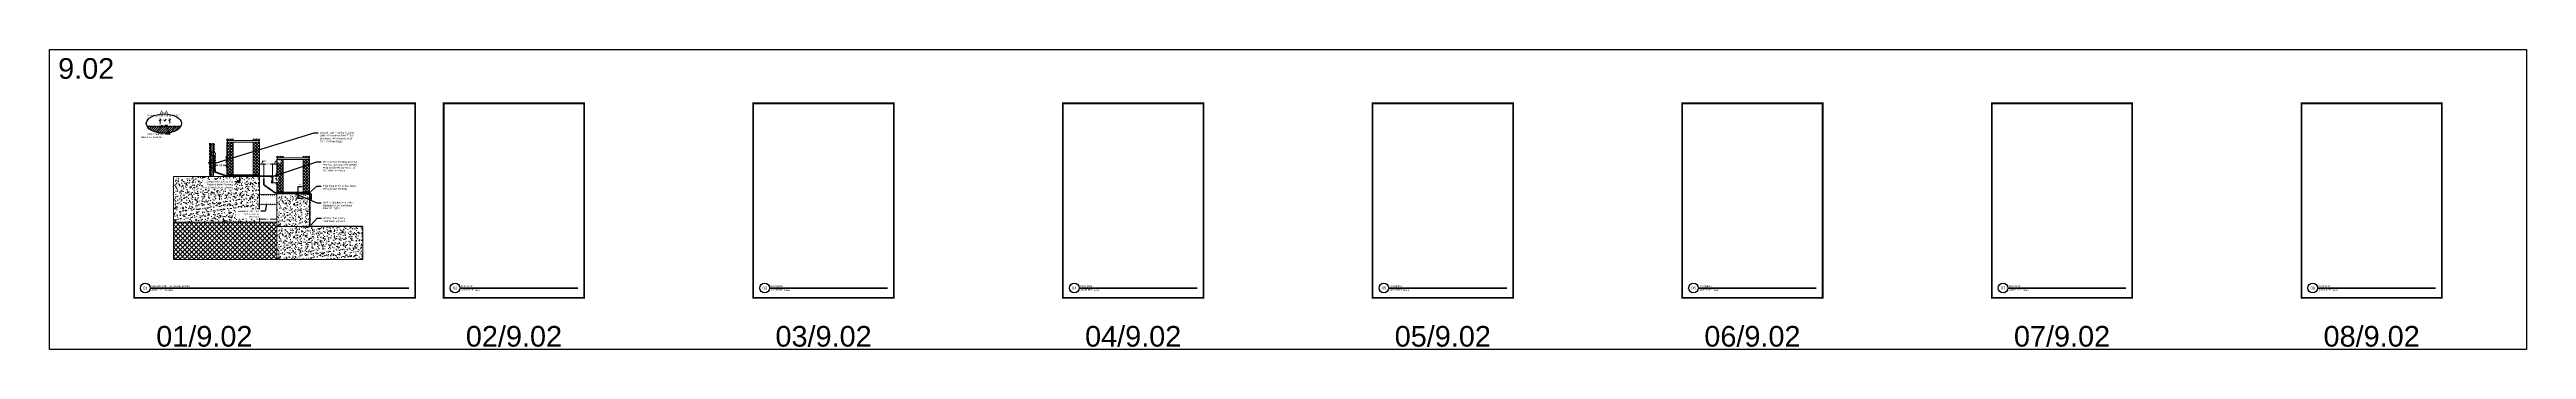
# Model space of a CAD drawing. Header units: inches. Extents: x -257 to 21868, y -296 to 108.
# Drawn here: x 556 to 1132, y -12 to 58 of the extents above; entities that cross this region are included whole.
import ezdxf
from ezdxf import colors
from ezdxf.entities.mleader import LeaderData, LeaderLine
from ezdxf.enums import TextEntityAlignment as Align
from ezdxf.math import Vec2, Vec3

# ---------------------------------------------------------------- set-up
doc = ezdxf.new("R2010")
doc.units = ezdxf.units.IN
doc.header["$MEASUREMENT"] = 0
doc.linetypes.add('PHANTOM2', pattern=[1.25, 0.625, -0.125, 0.125, -0.125, 0.125, -0.125])
doc.layers.get('Defpoints').update_dxf_attribs({"color": 3})
doc.layers.add('NSE-Border', color=156, linetype='Continuous', plot=False)
for name, color, linetype, lineweight in [('NSE-By_Others', 8, 'Continuous', 0), ('NSE-Call-Outs', 171, 'Continuous', 13), ('NSE-Dimensions', 51, 'Continuous', 13), ('NSE-Elev-Title', 51, 'Continuous', 40), ('NSE-Flashing 01', 2, 'Continuous', 40), ('NSE-Hardware', 111, 'Continuous', 25), ('nsm-Det-By_Others', 8, 'Continuous', 0), ('nsm-Det-Call_Outs', 51, 'Continuous', 9), ('nsm-Det-Dimensions', 51, 'Continuous', 9), ('nsm-Det-Hardware', 111, 'Continuous', 13), ('nsm-Det-Notes', 11, 'Continuous', 9), ('nsm-Det-Obj_02_Flashing', 2, 'Continuous', 18), ('nsm-Det-Sealant', 143, 'Continuous', 13), ('nsm-Det-Underlayment', 6, 'PHANTOM2', 13)]:
    doc.layers.add(name, color=color, linetype=linetype, lineweight=lineweight)
doc.layers.add('NSE-Detail Border', color=7, linetype='Continuous')
doc.styles.add('004 - NSSM - Standard', font='arial.ttf', dxfattribs={"height": 0.4})
doc.styles.add('008 - NSSM - Standard', font='arial.ttf', dxfattribs={"height": 0.8})
doc.styles.add('048 - NSSM - Standard', font='arial.ttf', dxfattribs={"height": 4.8})
doc.styles.add('3_0-0_TEXT', font='simplex.shx', dxfattribs={"width": 0.7, "height": 0.375})
doc.dimstyles.new('$$$FASTENER$$$', dxfattribs={"dimtxt": 0.375, "dimasz": 0, "dimexe": 0, "dimexo": 0, "dimgap": 0, "dimtad": 0, "dimtih": 1, "dimtoh": 1, "dimdec": 4, "dimzin": 3, "dimdsep": 46, "dimlunit": 4, "dimtxsty": '3_0-0_TEXT', "dimblk": 'NONE', "dimcen": 0, "dimclrd": 256, "dimclre": 256, "dimclrt": 256, "dimadec": 0, "dimazin": 0, "dimtfac": 0.375, "dimtdec": 4, "dimtofl": 0, "dimtmove": 1, "dimatfit": 3, "dimldrblk": 'NONE', "dimfxl": 1, "dimtolj": 1, "dimtzin": 0, "dimarcsym": 0})
doc.dimstyles.new('004 - NSSM - Standard', dxfattribs={"dimtxt": 0.4, "dimasz": 0.2, "dimexe": 0.2, "dimexo": 0.2, "dimgap": 0.2, "dimtad": 0, "dimdec": 4, "dimzin": 3, "dimdsep": 46, "dimlunit": 4, "dimtxsty": '004 - NSSM - Standard', "dimblk": 'OBLIQUE', "dimcen": 0.2, "dimclrd": 256, "dimclre": 256, "dimclrt": 256, "dimadec": 0, "dimazin": 0, "dimtfac": 0.7, "dimtdec": 4, "dimtmove": 1, "dimatfit": 2, "dimfxl": 1, "dimtfill": 1, "dimtfillclr": 11, "dimfrac": 1, "dimtolj": 1, "dimtzin": 0, "dimlwd": 0, "dimlwe": 0, "dimarcsym": 0})

# ---------------------------------------------------------------- blocks, each defined once
blk = doc.blocks.new('*U113')
at = {"ltscale": 0.0625}
blk.add_wipeout([(16.34, 1.04), (0, 1.04), (0, 0), (16.34, 0)], dxfattribs=at)
at = {"layer": 'Defpoints'}
blk.add_circle((0.66, 0.57), 0.281, dxfattribs=at)
at = {"layer": 'NSE-Border', "ltscale": 0.0625, "const_width": 0.1}
blk.add_lwpolyline([(0, 0), (16.34, 0), (16.34, 11.31), (0, 11.31)], close=True, dxfattribs=at)
at = {"layer": 'NSE-Elev-Title'}
blk.add_line((0.94, 0.57), (15.97, 0.57), dxfattribs=at)
at = {"layer": 'Defpoints', "style": '008 - NSSM - Standard'}
blk.add_attdef('DETAIL_NUMBER', text='', height=0.163, dxfattribs=at).set_placement((0.66, 0.57), align=Align.MIDDLE_CENTER)
at = {"layer": 'NSE-Elev-Title', "style": '004 - NSSM - Standard'}
blk.add_text('ARCH REF:', height=0.1, dxfattribs=at).set_placement((1.39, 0.46), align=Align.MIDDLE_CENTER)
for tag, p in [('DETAIL_DESCRIPTION', (1, 0.63)), ('ARCH_REF', (1.8, 0.4))]:
    blk.add_attdef(tag, p, '', height=0.1, dxfattribs=at)
blk = doc.blocks.new('*U11')
at = {"ltscale": 0.0625}
blk.add_wipeout([(8.17, 1.04), (0, 1.04), (0, 0), (8.17, 0)], dxfattribs=at)
at = {"layer": 'Defpoints'}
blk.add_circle((0.66, 0.57), 0.281, dxfattribs=at)
at = {"layer": 'NSE-Border', "ltscale": 0.0625, "const_width": 0.1}
blk.add_lwpolyline([(0, 0), (8.17, 0), (8.17, 11.31), (0, 11.31)], close=True, dxfattribs=at)
at = {"layer": 'NSE-Elev-Title'}
blk.add_line((0.94, 0.57), (7.8, 0.57), dxfattribs=at)
at = {"layer": 'Defpoints', "style": '008 - NSSM - Standard'}
blk.add_attdef('DETAIL_NUMBER', text='', height=0.163, dxfattribs=at).set_placement((0.66, 0.57), align=Align.MIDDLE_CENTER)
at = {"layer": 'NSE-Elev-Title', "style": '004 - NSSM - Standard'}
blk.add_text('ARCH REF:', height=0.1, dxfattribs=at).set_placement((1.39, 0.46), align=Align.MIDDLE_CENTER)
for tag, p in [('DETAIL_DESCRIPTION', (1, 0.63)), ('ARCH_REF', (1.8, 0.4))]:
    blk.add_attdef(tag, p, '', height=0.1, dxfattribs=at)
blk = doc.blocks.new('Section')
for p, q in [((0, 1.36), (0, -1.36)), ((1, 1.36), (0, 1.36)), ((1, -1.36), (0, -1.36))]:
    blk.add_line(p, q)
for points in [[(1, 1.36), (0.75, 1.44), (0.75, 1.27)], [(1, -1.36), (0.75, -1.44), (0.75, -1.27)]]:
    blk.add_solid(points)
at = {"style": '004 - NSSM - Standard'}
for p in [(0.5, 1.86), (0.5, -1.86)]:
    blk.add_text('A', height=0.4, dxfattribs=at).set_placement(p, align=Align.MIDDLE_CENTER)
blk = doc.blocks.new('_Oblique')
at = {"color": 0, "linetype": 'ByBlock', "lineweight": -2}
blk.add_line((-0.5, -0.5), (0.5, 0.5), dxfattribs=at)
blk = doc.blocks.new('*D111')
at = {"layer": 'NSE-Dimensions', "lineweight": 0, "transparency": 16777216}
for p, q in [((594.29, 29.73), (594.29, 31.33)), ((594.29, 31.13), (595.12, 31.13)), ((597.17, 31.13), (596.34, 31.13)), ((597.17, 28.73), (597.17, 31.33))]:
    blk.add_line(p, q, dxfattribs=at)
at = {"layer": 'NSE-Dimensions', "lineweight": 0, "transparency": 16777216, "xscale": 0.2, "yscale": 0.2, "zscale": 0.2, "rotation": 180}
blk.add_blockref('_Oblique', (594.29, 31.13), dxfattribs=at)
at = {"layer": 'NSE-Dimensions', "lineweight": 0, "transparency": 16777216, "xscale": 0.2, "yscale": 0.2, "zscale": 0.2}
blk.add_blockref('_Oblique', (597.17, 31.13), dxfattribs=at)
at = {"layer": 'NSE-Dimensions', "transparency": 16777216, "insert": (595.73, 31.13), "char_height": 0.4, "attachment_point": 5, "style": '004 - NSSM - Standard', "bg_fill": 3, "box_fill_scale": 1.25, "bg_fill_color": 256, "bg_fill_true_color": 13158600, "bg_fill_transparency": 0}
blk.add_mtext('\\A1;3 {\\H0.7x;\\S1/8;}"', dxfattribs=at)
at = {"layer": 'Defpoints', "color": 0, "transparency": 16777216}
for p in [(594.29, 29.53), (597.17, 31.13), (597.17, 28.53)]:
    blk.add_point(p, dxfattribs=at)
blk = doc.blocks.new('*D112')
at = {"layer": 'NSE-Dimensions', "lineweight": 0, "transparency": 16777216}
for p, q in [((608, 28.53), (608.94, 28.53)), ((608, 27.03), (608.94, 27.03)), ((608.74, 28.53), (608.74, 28.4)), ((608.74, 27.03), (608.74, 27.17))]:
    blk.add_line(p, q, dxfattribs=at)
at = {"layer": 'NSE-Dimensions', "transparency": 16777216, "insert": (608.74, 27.78), "char_height": 0.4, "attachment_point": 5, "rotation": 90, "style": '004 - NSSM - Standard', "bg_fill": 3, "box_fill_scale": 1.25, "bg_fill_color": 256, "bg_fill_true_color": 13158600, "bg_fill_transparency": 0}
blk.add_mtext('\\A1;1{\\H0.7x;\\S1#2;}"', dxfattribs=at)
at = {"layer": 'Defpoints', "color": 0, "transparency": 16777216}
for p in [(607.8, 28.53), (607.8, 27.03), (608.74, 28.53)]:
    blk.add_point(p, dxfattribs=at)
at = {"layer": 'NSE-Dimensions', "lineweight": 0, "transparency": 16777216, "xscale": 0.2, "yscale": 0.2, "zscale": 0.2}
for p, rotation in [((608.74, 28.53), 90), ((608.74, 27.03), 270)]:
    blk.add_blockref('_Oblique', p, dxfattribs=dict(at, rotation=rotation))
blk = doc.blocks.new('*U62')
h = blk.add_hatch()
h.set_pattern_fill('ANSI31', scale=0.25, angle=180)
h.set_pattern_definition([(225, (-0.96875, 0.2462), (0.0220971, -0.0220971), [])])
h.paths.add_polyline_path([(0, -0.27, 0.602221), (0.02, -0.28, 0.602221), (0.03, -0.27), (0.03, 0.27, 0.602221), (0.02, 0.28, 0.602221), (0, 0.27)])
at = {"color": 0, "linetype": 'ByBlock', "lineweight": -2}
for p, q in [((-1.4, 0), (-1.29, 0.07)), ((-1.4, 0), (-1.29, -0.07)), ((-1.24, 0.07), (-1.29, 0.07)), ((-1.22, 0.1), (-1.24, 0.07)), ((-1.24, 0.07), (-1.19, -0.07)), ((-1.22, 0.1), (-1.17, -0.1)), ((-1.19, 0.07), (-1.22, 0.1)), ((-1.14, 0.07), (-1.19, 0.07)), ((-1.19, 0.07), (-1.14, -0.07)), ((-1.12, 0.1), (-1.14, 0.07)), ((-1.14, 0.07), (-1.09, -0.07)), ((-1.12, 0.1), (-1.07, -0.1)), ((-1.09, 0.07), (-1.12, 0.1)), ((-1.04, 0.07), (-1.09, 0.07)), ((-1.09, 0.07), (-1.04, -0.07)), ((-1.02, 0.1), (-1.04, 0.07)), ((-1.04, 0.07), (-0.99, -0.07)), ((-1.02, 0.1), (-0.97, -0.1)), ((-0.99, 0.07), (-1.02, 0.1)), ((-0.94, 0.07), (-0.99, 0.07)), ((-0.99, 0.07), (-0.94, -0.07)), ((-0.92, 0.1), (-0.94, 0.07)), ((-0.94, 0.07), (-0.89, -0.07)), ((-0.92, 0.1), (-0.87, -0.1)), ((-0.89, 0.07), (-0.92, 0.1)), ((-0.84, 0.07), (-0.89, 0.07)), ((-0.89, 0.07), (-0.84, -0.07)), ((-0.82, 0.1), (-0.84, 0.07)), ((-0.84, 0.07), (-0.79, -0.07)), ((-0.82, 0.1), (-0.77, -0.1)), ((-0.79, 0.07), (-0.82, 0.1)), ((-0.75, 0.07), (-0.8, 0.07)), ((-0.8, 0.07), (-0.75, -0.07)), ((-0.72, 0.1), (-0.75, 0.07)), ((-0.75, 0.07), (-0.7, -0.07)), ((-0.72, 0.1), (-0.67, -0.1)), ((-0.7, 0.07), (-0.72, 0.1)), ((-0.65, 0.07), (-0.7, 0.07)), ((-0.7, 0.07), (-0.65, -0.07)), ((-0.62, 0.1), (-0.65, 0.07)), ((-0.65, 0.07), (-0.6, -0.07)), ((-0.62, 0.1), (-0.57, -0.1)), ((-0.6, 0.07), (-0.62, 0.1)), ((-0.55, 0.07), (-0.6, 0.07)), ((-0.6, 0.07), (-0.55, -0.07)), ((-0.52, 0.1), (-0.55, 0.07)), ((-0.55, 0.07), (-0.5, -0.07)), ((-0.52, 0.1), (-0.47, -0.1)), ((-0.5, 0.07), (-0.52, 0.1)), ((-0.45, 0.07), (-0.5, 0.07)), ((-0.5, 0.07), (-0.45, -0.07)), ((-0.42, 0.1), (-0.45, 0.07)), ((-0.45, 0.07), (-0.4, -0.07)), ((-0.42, 0.1), (-0.37, -0.1)), ((-0.4, 0.07), (-0.42, 0.1)), ((-0.35, 0.07), (-0.4, 0.07)), ((-0.4, 0.07), (-0.35, -0.07)), ((-0.32, 0.1), (-0.35, 0.07)), ((-0.35, 0.07), (-0.3, -0.07)), ((-0.32, 0.1), (-0.27, -0.1)), ((-0.3, 0.07), (-0.32, 0.1)), ((-0.25, 0.07), (-0.3, 0.07)), ((-0.3, 0.07), (-0.25, -0.07)), ((-0.22, 0.1), (-0.25, 0.07)), ((-0.25, 0.07), (-0.2, -0.07)), ((-0.22, 0.1), (-0.17, -0.1)), ((-0.2, 0.07), (-0.22, 0.1)), ((-0.15, 0.07), (-0.2, 0.07)), ((-0.2, 0.07), (-0.15, -0.07)), ((-0.12, 0.1), (-0.15, 0.07)), ((-0.15, 0.07), (-0.1, -0.07)), ((-0.12, 0.1), (-0.07, -0.1)), ((-0.1, 0.07), (-0.12, 0.1)), ((0, 0.07), (-0.1, 0.07)), ((-0.1, 0.07), (-0.05, -0.07)), ((-1.19, -0.07), (-1.29, -0.07)), ((-1.17, -0.1), (-1.19, -0.07)), ((-1.14, -0.07), (-1.17, -0.1)), ((-1.09, -0.07), (-1.14, -0.07)), ((-1.07, -0.1), (-1.09, -0.07)), ((-1.04, -0.07), (-1.07, -0.1)), ((-0.99, -0.07), (-1.04, -0.07)), ((-0.97, -0.1), (-0.99, -0.07)), ((-0.94, -0.07), (-0.97, -0.1)), ((-0.89, -0.07), (-0.94, -0.07)), ((-0.87, -0.1), (-0.89, -0.07)), ((-0.84, -0.07), (-0.87, -0.1)), ((-0.79, -0.07), (-0.84, -0.07)), ((-0.77, -0.1), (-0.79, -0.07)), ((-0.74, -0.07), (-0.77, -0.1)), ((-0.7, -0.07), (-0.75, -0.07)), ((-0.67, -0.1), (-0.7, -0.07)), ((-0.65, -0.07), (-0.67, -0.1)), ((-0.6, -0.07), (-0.65, -0.07)), ((-0.57, -0.1), (-0.6, -0.07)), ((-0.55, -0.07), (-0.57, -0.1)), ((-0.5, -0.07), (-0.55, -0.07)), ((-0.47, -0.1), (-0.5, -0.07)), ((-0.45, -0.07), (-0.47, -0.1)), ((-0.4, -0.07), (-0.45, -0.07)), ((-0.37, -0.1), (-0.4, -0.07)), ((-0.35, -0.07), (-0.37, -0.1)), ((-0.3, -0.07), (-0.35, -0.07)), ((-0.27, -0.1), (-0.3, -0.07)), ((-0.25, -0.07), (-0.27, -0.1)), ((-0.2, -0.07), (-0.25, -0.07)), ((-0.17, -0.1), (-0.2, -0.07)), ((-0.15, -0.07), (-0.17, -0.1)), ((-0.1, -0.07), (-0.15, -0.07)), ((-0.07, -0.1), (-0.1, -0.07)), ((-0.05, -0.07), (-0.07, -0.1)), ((0, -0.07), (-0.05, -0.07))]:
    blk.add_line(p, q, dxfattribs=at)
at = {"color": 0, "linetype": 'ByBlock', "lineweight": -2, "flags": 128}
blk.add_lwpolyline([(0.02, -0.28), (0.01, -0.28, -0.414214), (0, -0.27), (0, 0.27, -0.414214), (0.01, 0.28), (0.02, 0.28, -0.414214), (0.03, 0.27), (0.03, -0.27, -0.414214)], format="xyb", close=True, dxfattribs=at)
blk.add_lwpolyline([(0.06, -0.19), (0.03, -0.19), (0.03, 0.19), (0.06, 0.19), (0.06, -0.19)], dxfattribs=at)
for points in [[(0.06, 0.14), (0.15, 0.14, -0.414214), (0.17, 0.12), (0.17, -0.12, -0.414214), (0.15, -0.14), (0.06, -0.14)], [(0.17, 0.09, -0.414214), (0.16, 0.08), (0.06, 0.08)], [(0.17, 0.07, 0.414214), (0.16, 0.08), (0.06, 0.08)], [(0.17, -0.07, -0.414214), (0.16, -0.08), (0.06, -0.08)], [(0.17, -0.1, 0.414214), (0.16, -0.08), (0.06, -0.08)]]:
    blk.add_lwpolyline(points, format="xyb", dxfattribs=at)
blk = doc.blocks.new('*D86')
at = {"layer": 'nsm-Det-Dimensions', "color": 51, "lineweight": 0, "transparency": 16777216}
for p, q in [((-0.9, 0.65), (-0.9, 1.97)), ((-0.9, 1.57), (-0.62, 1.57)), ((1.35, 1.57), (1.06, 1.57)), ((1.35, 0.78), (1.35, 1.97))]:
    blk.add_line(p, q, dxfattribs=at)
at = {"layer": 'nsm-Det-Dimensions', "transparency": 16777216, "insert": (0.22, 1.57), "char_height": 0.4, "attachment_point": 5, "style": '004 - NSSM - Standard', "bg_fill": 3, "box_fill_scale": 1.25, "bg_fill_color": 256, "bg_fill_true_color": 13158600, "bg_fill_transparency": 0}
blk.add_mtext('\\A1;2{\\H0.7x;\\S1#4;}"', dxfattribs=at)
at = {"layer": 'Defpoints', "color": 0, "transparency": 16777216}
for p in [(-0.9, 0.25), (1.35, 1.57), (1.35, 0.38)]:
    blk.add_point(p, dxfattribs=at)
at = {"layer": 'nsm-Det-Dimensions', "color": 51, "lineweight": 0, "transparency": 16777216, "xscale": 0.4, "yscale": 0.4, "zscale": 0.4, "rotation": 180}
blk.add_blockref('_Oblique', (-0.9, 1.57), dxfattribs=at)
at = {"layer": 'nsm-Det-Dimensions', "color": 51, "lineweight": 0, "transparency": 16777216, "xscale": 0.4, "yscale": 0.4, "zscale": 0.4}
blk.add_blockref('_Oblique', (1.35, 1.57), dxfattribs=at)
blk = doc.blocks.new('_None')
blk = doc.blocks.new('BUTYL')
at = {"layer": 'nsm-Det-Sealant'}
h = blk.add_hatch(dxfattribs=at)
h.set_pattern_fill('ANSI31', color=256, scale=0.5, style=0)
h.set_pattern_definition([(45, (0, -0.1875), (-0.044194, 0.044194), [])])
h.paths.add_polyline_path([(0.125, 0.1875, 1), (0, 0.1875), (0, -0.1875, 1), (0.125, -0.1875)])
for p, q in [((0, -0.1875), (0, 0.1875)), ((0.125, -0.1875), (0.125, 0.1875))]:
    blk.add_line(p, q, dxfattribs=at)
for centre, start, end in [((0.0625, 0.1875), 0, 180), ((0.0625, -0.1875), 180, 0)]:
    blk.add_arc(centre, 0.0625, start, end, dxfattribs=at)
blk = doc.blocks.new('*D114')
at = {"layer": 'Defpoints', "color": 0, "transparency": 16777216}
blk.add_point((605.8, 28.03), dxfattribs=at)
at = {"layer": 'NSE-Dimensions', "lineweight": 0, "transparency": 16777216}
for p, q in [((605.8, 28.23), (605.8, 31.51)), ((605.8, 31.31), (606.36, 31.31)), ((607.8, 31.31), (607.23, 31.31)), ((607.8, 28.73), (607.8, 31.51))]:
    blk.add_line(p, q, dxfattribs=at)
at = {"layer": 'NSE-Dimensions', "lineweight": 0, "transparency": 16777216, "xscale": 0.2, "yscale": 0.2, "zscale": 0.2, "rotation": 180}
blk.add_blockref('_Oblique', (605.8, 31.31), dxfattribs=at)
at = {"layer": 'NSE-Dimensions', "lineweight": 0, "transparency": 16777216, "xscale": 0.2, "yscale": 0.2, "zscale": 0.2}
blk.add_blockref('_Oblique', (607.8, 31.31), dxfattribs=at)
at = {"layer": 'NSE-Dimensions', "transparency": 16777216, "insert": (606.8, 31.31), "char_height": 0.4, "attachment_point": 5, "style": '004 - NSSM - Standard', "bg_fill": 3, "box_fill_scale": 1.25, "bg_fill_color": 256, "bg_fill_true_color": 13158600, "bg_fill_transparency": 0}
blk.add_mtext('\\A1;2"', dxfattribs=at)
at = {"layer": 'Defpoints', "color": 0, "transparency": 16777216}
for p in [(607.8, 31.31), (607.8, 28.53)]:
    blk.add_point(p, dxfattribs=at)
blk = doc.blocks.new('*D115')
at = {"layer": 'Defpoints', "color": 0, "transparency": 16777216}
blk.add_point((607.8, 28.53), dxfattribs=at)
at = {"layer": 'NSE-Dimensions', "lineweight": 0, "transparency": 16777216}
for p, q in [((607.8, 28.73), (607.8, 31.51)), ((607.8, 31.31), (608.8, 31.31)), ((608.3, 31.31), (608.51, 32.01)), ((608.51, 32.01), (608.91, 32.01)), ((608.8, 29.98), (608.8, 31.51))]:
    blk.add_line(p, q, dxfattribs=at)
at = {"layer": 'NSE-Dimensions', "transparency": 16777216, "insert": (609.32, 32.01), "char_height": 0.4, "attachment_point": 5, "style": '004 - NSSM - Standard', "bg_fill": 3, "box_fill_scale": 1.25, "bg_fill_color": 256, "bg_fill_true_color": 13158600, "bg_fill_transparency": 0}
blk.add_mtext('\\A1;1"', dxfattribs=at)
at = {"layer": 'Defpoints', "color": 0, "transparency": 16777216}
for p in [(608.8, 31.31), (608.8, 29.78)]:
    blk.add_point(p, dxfattribs=at)
at = {"layer": 'NSE-Dimensions', "lineweight": 0, "transparency": 16777216, "xscale": 0.2, "yscale": 0.2, "zscale": 0.2, "rotation": 180}
blk.add_blockref('_Oblique', (607.8, 31.31), dxfattribs=at)
at = {"layer": 'NSE-Dimensions', "lineweight": 0, "transparency": 16777216, "xscale": 0.2, "yscale": 0.2, "zscale": 0.2}
blk.add_blockref('_Oblique', (608.8, 31.31), dxfattribs=at)
blk = doc.blocks.new('*D116')
at = {"layer": 'Defpoints', "color": 0, "transparency": 16777216}
blk.add_point((605.8, 28.03), dxfattribs=at)
at = {"layer": 'NSE-Dimensions', "lineweight": 0, "transparency": 16777216}
for p, q in [((604.8, 29.89), (604.8, 31.51)), ((605.8, 31.31), (604.8, 31.31)), ((605.3, 31.31), (605.51, 32.01)), ((605.51, 32.01), (605.91, 32.01)), ((605.8, 28.23), (605.8, 31.51))]:
    blk.add_line(p, q, dxfattribs=at)
at = {"layer": 'NSE-Dimensions', "transparency": 16777216, "insert": (606.32, 32.01), "char_height": 0.4, "attachment_point": 5, "style": '004 - NSSM - Standard', "bg_fill": 3, "box_fill_scale": 1.25, "bg_fill_color": 256, "bg_fill_true_color": 13158600, "bg_fill_transparency": 0}
blk.add_mtext('\\A1;1"', dxfattribs=at)
at = {"layer": 'Defpoints', "color": 0, "transparency": 16777216}
for p in [(604.8, 31.31), (604.8, 29.69)]:
    blk.add_point(p, dxfattribs=at)
at = {"layer": 'NSE-Dimensions', "lineweight": 0, "transparency": 16777216, "xscale": 0.2, "yscale": 0.2, "zscale": 0.2, "rotation": 180}
blk.add_blockref('_Oblique', (604.8, 31.31), dxfattribs=at)
at = {"layer": 'NSE-Dimensions', "lineweight": 0, "transparency": 16777216, "xscale": 0.2, "yscale": 0.2, "zscale": 0.2}
blk.add_blockref('_Oblique', (605.8, 31.31), dxfattribs=at)
blk = doc.blocks.new('*D117')
at = {"layer": 'NSE-By_Others', "lineweight": 0, "transparency": 16777216}
for p, q in [((604.8, 18.03), (604.8, 18.76)), ((604.8, 18.56), (606.36, 18.56)), ((608.8, 18.56), (607.23, 18.56)), ((608.8, 18.03), (608.8, 18.76))]:
    blk.add_line(p, q, dxfattribs=at)
at = {"layer": 'NSE-By_Others', "lineweight": 0, "transparency": 16777216, "xscale": 0.2, "yscale": 0.2, "zscale": 0.2, "rotation": 180}
blk.add_blockref('_Oblique', (604.8, 18.56), dxfattribs=at)
at = {"layer": 'NSE-By_Others', "lineweight": 0, "transparency": 16777216, "xscale": 0.2, "yscale": 0.2, "zscale": 0.2}
blk.add_blockref('_Oblique', (608.8, 18.56), dxfattribs=at)
at = {"layer": 'NSE-By_Others', "transparency": 16777216, "insert": (606.8, 18.56), "char_height": 0.4, "attachment_point": 5, "style": '004 - NSSM - Standard', "bg_fill": 3, "box_fill_scale": 1.25, "bg_fill_color": 256, "bg_fill_true_color": 13158600, "bg_fill_transparency": 0}
blk.add_mtext('\\A1;4"', dxfattribs=at)
at = {"layer": 'Defpoints', "color": 0, "transparency": 16777216}
for p in [(604.8, 17.83), (608.8, 18.56), (608.8, 17.83)]:
    blk.add_point(p, dxfattribs=at)
blk = doc.blocks.new('Fasteners v1.4')
blk.add_lwpolyline([(0.03, -0.13), (0.03, 0.12), (0.05, 0.12), (0.05, -0.13)], close=True)
for points in [[(0.05, 0.11), (0.14, 0.05), (0.5, 0.05), (0.55, 0), (0.5, -0.05), (0.14, -0.05), (0.05, -0.11), (0.05, 0.11)], [(0.5, 0.05), (0.4, 0.03), (0.37, 0), (0.4, -0.03), (0.5, -0.05)], [(0.4, 0.03), (0.55, 0)]]:
    blk.add_leader(points, dimstyle='$$$FASTENER$$$')
at = {"has_arrowhead": 0}
for points in [[(0.14, 0.05), (0.15, 0.07), (0.18, -0.06), (0.19, -0.05)], [(0.17, 0.05), (0.18, 0.07), (0.22, -0.06), (0.22, -0.05)], [(0.21, 0.05), (0.21, 0.07), (0.25, -0.06), (0.25, -0.05)], [(0.24, 0.05), (0.24, 0.07), (0.28, -0.06), (0.28, -0.05)], [(0.14, 0), (0.15, -0.06), (0.16, -0.05)]]:
    blk.add_leader(points, dimstyle='$$$FASTENER$$$', dxfattribs=at)
blk = doc.blocks.new('SECTIONS')
at = {"layer": 'nsm-Det-By_Others'}
h = blk.add_hatch(dxfattribs=at)
h.set_pattern_fill('ANSI31', color=256, scale=3, style=0)
h.set_pattern_definition([(45, (-7.22105, -2.21855), (-0.265165, 0.265165), [])])
h.paths.add_polyline_path([(-3.87153, 0), (-3.82461, -0.06936), (-3.76912, -0.14322), (-3.70889, -0.21595), (-3.64398, -0.28746), (-3.57448, -0.35766), (-3.50048, -0.42647), (-3.42207, -0.4938), (-3.33935, -0.55956), (-3.25241, -0.62367), (-3.16138, -0.68605), (-3.06637, -0.74662), (-2.9675, -0.8053), (-2.86488, -0.86203), (-2.75865, -0.91672), (-2.64895, -0.96931), (-2.53591, -1.01974), (-2.41968, -1.06794), (-2.3004, -1.11384), (-2.17822, -1.1574), (-2.05329, -1.19856), (-1.92578, -1.23726), (-1.79584, -1.27345), (-1.66364, -1.3071), (-1.52934, -1.33815), (-1.39311, -1.36658), (-1.25513, -1.39233), (-1.11557, -1.41539), (-0.9746, -1.43572), (-0.83241, -1.45329), (-0.68916, -1.46809), (-0.54505, -1.48009), (-0.40025, -1.48929), (-0.25494, -1.49566), (-0.10932, -1.4992), (0.03644, -1.49991), (0.18216, -1.49779), (0.32765, -1.49283), (0.47272, -1.48504), (0.6172, -1.47444), (0.7609, -1.46104), (0.90365, -1.44485), (1.04525, -1.4259), (1.18554, -1.4042), (1.32433, -1.37979), (1.46145, -1.3527), (1.59674, -1.32295), (1.73001, -1.2906), (1.8611, -1.25567), (1.98985, -1.21822), (2.11609, -1.17828), (2.23966, -1.13592), (2.36041, -1.09118), (2.47819, -1.04412), (2.59284, -0.9948), (2.70423, -0.94328), (2.81221, -0.88963), (2.91665, -0.83391), (3.01741, -0.7762), (3.11437, -0.71657), (3.2074, -0.65508), (3.2964, -0.59183), (3.38124, -0.52688), (3.46182, -0.46033), (3.53804, -0.39225), (3.6098, -0.32273), (3.67701, -0.25186), (3.73959, -0.17973), (3.79746, -0.10642), (3.85055, -0.03204), (3.87105, 0)])
blk.add_line((-3.87172, 0), (3.87172, 0), dxfattribs=at)
at = {"layer": 'nsm-Det-Underlayment'}
blk.add_line((-3.94497, 0.125), (3.94497, 0.125), dxfattribs=at)
at = {"layer": 'nsm-Det-Notes', "style": '004 - NSSM - Standard'}
for s, height, p in [("Standing Seam Lap @ 10' O.C.", 0.4, (0, 2.41779)), ('A-A', 0.8, (0, 3))]:
    blk.add_text(s, height=height, dxfattribs=at).set_placement(p, align=Align.CENTER)
at = {"layer": 'nsm-Det-Dimensions'}
dim = blk.add_linear_dim(base=(1.34605, 1.56818), p1=(-0.90395, 0.25), p2=(1.34605, 0.375), dimstyle='004 - NSSM - Standard', dxfattribs=at)
dim.commit()
dim.dimension.update_dxf_attribs({"geometry": '*D86', "text_midpoint": (0.22105, 1.56818), "dimtype": 128})
at = {"layer": 'Defpoints'}
blk.add_ellipse((0, 0.75), major_axis=(4.10658, 0), ratio=0.547901183, dxfattribs=at)
at = {"layer": 'nsm-Det-Obj_02_Flashing', "const_width": 0.01}
for points in [[(-4.04914, 0.375), (1.34605, 0.375)], [(-0.90395, 0.25), (4.0039, 0.25)]]:
    blk.add_lwpolyline(points, dxfattribs=at)
at = {"layer": 'nsm-Det-Hardware', "rotation": 270}
blk.add_blockref('Fasteners v1.4', (-0.44509, 0.30161), dxfattribs=at)
at = {"layer": 'nsm-Det-Sealant', "rotation": 90}
blk.add_blockref('BUTYL', (0.54335, 0.25), dxfattribs=at)
at = {"layer": 'nsm-Det-Call_Outs'}
ml = blk.add_multileader_mtext('Standard', dxfattribs=at)
ml.set_content('CONTINUOUS\\PBEAD OF SEALANT', color=256, style='004 - NSSM - Standard')
ml.set_leader_properties(color=51)
ml.build(insert=Vec2(0, 0))
ml.multileader.update_dxf_attribs({"dogleg_length": 1, "arrow_head_size": 0.4})
ctx = ml.context
ctx.base_point, ctx.char_height, ctx.arrow_head_size, ctx.landing_gap_size, ctx.plane_origin = Vec3(-5.55926, -1.72738), 0.4, 0.4, 0.4, Vec3(0.92332, 0.3108)
ctx.text_align_type = 2
notes = []
notes.append((ctx, [(1, (1, 1, 0), (1.34334, -1.72738), (-1, 0), 1, [(0, [(0.54335, 0.25)], 0, [])])]))
ctx.mtext.insert, ctx.mtext.alignment, ctx.mtext.flow_direction = Vec3(-0.05666, -1.52397), 3, 5
for ctx, leaders in notes:
    for number, flags, end, landing, length, lines in leaders:
        leader = LeaderData()
        leader.index, (leader.has_last_leader_line, leader.has_dogleg_vector, leader.attachment_direction) = number, flags
        leader.last_leader_point, leader.dogleg_vector, leader.dogleg_length = Vec3(end), Vec3(landing), length
        for number, points, colour, breaks in lines:
            line = LeaderLine()
            line.index, line.vertices, line.color, line.breaks = number, Vec3.list(points), colors.encode_raw_color(colour), breaks
            leader.lines.append(line)
        ctx.leaders.append(leader)

msp = doc.modelspace()

# ---------------------------------------------------------------- block references
at = {"layer": 'NSE-Detail Border', "xscale": 4, "yscale": 4, "zscale": 4}
for name, p, values in [('*U113', (575.60623, 0.25), {'DETAIL_DESCRIPTION': 'SEISMIC JOINT AT TRASH ROOM', 'ARCH_REF': '1/A444', 'DETAIL_NUMBER': '01'}), ('*U11', (647.60623, 0.25), {'DETAIL_DESCRIPTION': 'Description', 'ARCH_REF': 'None', 'DETAIL_NUMBER': '02'}), ('*U11', (719.60623, 0.25), {'DETAIL_DESCRIPTION': 'Description', 'ARCH_REF': 'None', 'DETAIL_NUMBER': '03'}), ('*U11', (791.60623, 0.25), {'DETAIL_DESCRIPTION': 'Description', 'ARCH_REF': 'None', 'DETAIL_NUMBER': '04'}), ('*U11', (863.60623, 0.25), {'DETAIL_DESCRIPTION': 'Description', 'ARCH_REF': 'None', 'DETAIL_NUMBER': '05'}), ('*U11', (935.60623, 0.25), {'DETAIL_DESCRIPTION': 'Description', 'ARCH_REF': 'None', 'DETAIL_NUMBER': '06'}), ('*U11', (1007.60623, 0.25), {'DETAIL_DESCRIPTION': 'Description', 'ARCH_REF': 'None', 'DETAIL_NUMBER': '07'}), ('*U11', (1079.60623, 0.25), {'DETAIL_DESCRIPTION': 'Description', 'ARCH_REF': 'None', 'DETAIL_NUMBER': '08'})]:
    msp.add_blockref(name, p, dxfattribs=at).add_auto_attribs(values)

# ---------------------------------------------------------------- texts
at = {"layer": 'Defpoints', "char_height": 4.8, "style": '048 - NSSM - Standard'}
for s, heights, insert, attachment_point in [('9.02', [0], (557.94998, 56), 1), ('01/9.02', [0], (591.94998, -6.28629), 2), ('02/9.02', [0], (663.94998, -6.28629), 2), ('03/9.02', [0], (735.94998, -6.28629), 2), ('04/9.02', [0], (807.94998, -6.28629), 2), ('05/9.02', [0], (879.94998, -6.28629), 2), ('06/9.02', [4.96371], (951.94998, -6.28629), 2), ('07/9.02', [0], (1023.94998, -6.28629), 2), ('08/9.02', [0], (1095.94998, -6.28629), 2)]:
    msp.add_mtext_dynamic_manual_height_columns(s, width=15.7513444, gutter_width=2, heights=heights, dxfattribs=dict(at, insert=insert, attachment_point=attachment_point))

# ---------------------------------------------------------------- next in the draw order: hatches: boundary and pattern name
at = {"layer": 'NSE-By_Others'}
h = msp.add_hatch(dxfattribs=at)
h.set_pattern_fill('ANSI37', color=256, scale=6)
h.set_pattern_definition([(45, (90.49244, -55.8814), (-0.5303301, 0.5303301), []), (135, (90.49244, -55.8814), (-0.5303301, -0.5303301), [])])
h.paths.add_polyline_path([(584.74875, 17.8329), (608.79634, 17.8329), (608.79634, 9.20623), (584.74875, 9.20623)])
h = msp.add_hatch(dxfattribs=at)
h.set_pattern_fill('AR-CONC', color=256, scale=0.25)
h.set_pattern_definition([(50, (524.4202, -8.867), (1.79315, -0.15688), [0.1875, -2.0625]), (355, (524.4202, -8.867), (-0.346878, 1.88048), [0.15, -1.65]), (100.4514, (524.5696, -8.88), (1.446272, 1.7236), [0.15935, -1.752855]), (46.1842, (524.4202, -8.367), (2.668103, -0.4138), [0.28125, -3.09375]), (96.6356, (524.6425, -8.4014), (2.336655, 2.435297), [0.239026, -2.629284]), (351.1842, (524.4202, -8.367), (2.336655, 2.4353), [0.225, -2.475]), (21, (524.6702, -8.492), (1.492268, -1.006547), [0.1875, -2.0625]), (326, (524.6702, -8.492), (0.608288, 1.812875), [0.15, -1.65]), (71.4514, (524.7945, -8.5758), (2.100556, 0.806328), [0.15935, -1.752855]), (37.5, (524.4202, -8.86696), (0.0303996, 0.8322346), [0, -1.63, 0, -1.675, 0, -1.65625]), (7.5, (524.4202, -8.867), (0.657674, 0.986029), [0, -0.955, 0, -1.5925, 0, -0.63125]), (327.5, (523.8627, -8.86696), (1.334556, -0.056387), [0, -0.625, 0, -1.95, 0, -2.5875]), (317.5, (523.6127, -8.867), (1.457965, 0.250262), [0, -0.8125, 0, -1.295, 0, -1.8375])])
h.paths.add_polyline_path([(628.84393, 16.8329), (608.79634, 16.8329), (608.79634, 9.20623), (628.84393, 9.20623)])

# ---------------------------------------------------------------- next in the draw order: linework, layer by layer
at = {"layer": 'Defpoints'}
msp.add_lwpolyline([(555.94998, 58), (1131.94998, 58), (1131.94998, -11.75), (555.94998, -11.75)], close=True, dxfattribs=at)
at = {"layer": 'NSE-By_Others'}
for points in [[(593.16944, 36.20627), (593.16944, 35.67303)], [(593.16944, 34.92636), (593.16944, 35.41972)], [(593.16944, 34.16616), (593.16944, 34.67303)], [(593.28946, 36.20625), (593.28946, 28.45956)], [(593.42276, 28.45956), (593.42276, 36.20625)], [(593.51598, 36.03286), (593.46285, 35.93963)], [(593.54278, 35.77977), (593.5027, 35.87298)], [(593.51598, 28.45956), (593.51598, 36.20625)], [(593.636, 35.59287), (593.58264, 35.51293)], [(593.59615, 35.91306), (593.70265, 35.91306)], [(593.91612, 34.51292), (593.86275, 34.60615)], [(593.91612, 34.95291), (594.02286, 34.95291), (593.98277, 35.04636)], [(593.98277, 35.67303), (593.92941, 35.76626)], [(593.95597, 28.45956), (593.95597, 36.20625)], [(594.02286, 35.00628), (593.96949, 34.91308)], [(594.04943, 35.67303), (594.02286, 35.61966)], [(594.04943, 36.20625), (594.04943, 28.45956)], [(604.79634, 36.8329), (597.16967, 36.8329), (597.16967, 37.21956)], [(597.16967, 36.45956), (597.26301, 36.48623), (597.32967, 36.5529), (597.35634, 36.64623), (597.32967, 36.73956), (597.26301, 36.80623), (597.16967, 36.8329)], [(598.66967, 34.40623), (597.16967, 35.90623), (597.72301, 36.45956)], [(598.66967, 33.69956), (597.16967, 35.19956), (598.42967, 36.45956)], [(597.16967, 34.48623), (598.66967, 35.98623)], [(597.16967, 33.77956), (598.66967, 35.27956)], [(597.16967, 33.0729), (598.66967, 34.5729)], [(597.26967, 37.21956), (597.65634, 36.8329)], [(598.66967, 35.1129), (597.32301, 36.45956)], [(597.77634, 37.21956), (597.38967, 36.8329)], [(597.97634, 37.21956), (598.36301, 36.8329)], [(598.66967, 35.81956), (598.02967, 36.45956)], [(598.48312, 37.21956), (598.10301, 36.8329)], [(598.66967, 36.8329), (598.66967, 37.21956)], [(598.66967, 36.45956), (598.66967, 28.8329)], [(603.42998, 37.21956), (603.29634, 37.07956)], [(603.29634, 37.21956), (603.29634, 36.8329)], [(603.30967, 36.8329), (603.29634, 36.8529)], [(603.29634, 36.3729), (603.38301, 36.45956)], [(603.29634, 35.66623), (604.08967, 36.45956)], [(603.29634, 36.45956), (603.29634, 28.8329)], [(603.63623, 37.21956), (604.01634, 36.8329)], [(604.79634, 35.3529), (603.68301, 36.45956)], [(604.13645, 37.21956), (603.75634, 36.8329)], [(604.34289, 37.21956), (604.72301, 36.8329)], [(604.79634, 36.05956), (604.38967, 36.45956)], [(604.46301, 36.8329), (604.79634, 37.16623)], [(604.79634, 36.45956), (604.70301, 36.48623), (604.62967, 36.5529), (604.60967, 36.64623), (604.62967, 36.73956), (604.70301, 36.80623), (604.79634, 36.8329)], [(604.79634, 37.21956), (604.79634, 36.8329)], [(593.16944, 33.41949), (593.16944, 33.92636)], [(593.16944, 32.6728), (593.16944, 33.16616)], [(593.16944, 31.92613), (593.16944, 32.41948)], [(593.16944, 31.16615), (593.16944, 31.67279)], [(593.16944, 30.41948), (593.16944, 30.92612)], [(593.16944, 29.67281), (593.16944, 30.16617)], [(593.16944, 28.92611), (593.16944, 29.41947)], [(593.5027, 29.47284), (593.44933, 29.56607)], [(593.5295, 29.00605), (593.47613, 28.91283)], [(593.54278, 28.76603), (593.48941, 28.84619)], [(593.60943, 29.91283), (593.55607, 30.00628)], [(593.59615, 33.99301), (593.70265, 33.99301)], [(593.59615, 33.35283), (593.70265, 33.35283)], [(593.59615, 32.39291), (593.70265, 32.39291)], [(593.64929, 31.77953), (593.59615, 31.87298)], [(593.64929, 31.15288), (593.59615, 31.05943)], [(593.59615, 30.47285), (593.70265, 30.47285)], [(593.59615, 29.83289), (593.70265, 29.83289)], [(593.59615, 28.87274), (593.70265, 28.87274)], [(593.6628, 33.72617), (593.60943, 33.64623)], [(593.68937, 31.05943), (593.636, 31.15288)], [(593.70265, 34.44629), (593.64929, 34.35284)], [(593.72945, 30.35282), (593.67608, 30.44627)], [(593.76931, 32.21952), (593.71594, 32.31297)], [(593.76931, 30.71289), (593.71594, 30.61944)], [(593.78259, 33.29947), (593.72945, 33.20624)], [(593.7961, 34.08622), (593.74274, 34.16616)], [(593.83619, 33.36612), (593.78259, 33.45957)], [(593.87604, 32.64622), (593.82267, 32.73945)], [(593.88932, 30.27288), (593.83619, 30.19296)], [(593.92941, 29.35282), (593.87604, 29.44627)], [(593.91612, 33.6728), (594.02286, 33.6728)], [(593.91612, 32.71288), (594.02286, 32.71288)], [(593.91612, 31.43277), (594.02286, 31.43277)], [(593.91612, 30.15288), (594.02286, 30.15288)], [(593.91612, 29.19273), (594.02286, 29.19273)], [(593.96949, 29.12608), (593.91612, 29.03285)], [(594.02286, 32.41948), (593.96949, 32.32626)], [(594.04943, 31.72616), (594.03614, 31.75296)], [(597.01634, 32.6729), (597.01634, 33.1729)], [(597.01634, 31.6729), (597.01634, 32.1729)], [(597.01634, 30.6729), (597.01634, 31.1729)], [(598.66967, 32.9929), (597.16967, 34.4929)], [(597.16967, 32.36623), (598.66967, 33.86623)], [(598.66967, 32.28623), (597.16967, 33.78623)], [(598.66967, 30.15956), (597.16967, 31.65956), (598.66967, 33.15956)], [(598.66967, 31.57956), (597.16967, 33.07956)], [(598.66967, 29.4529), (597.16967, 30.9529), (598.66967, 32.4529)], [(598.66967, 30.8729), (597.16967, 32.3729)], [(598.66967, 28.91956), (598.58301, 28.8329), (597.16967, 30.24623), (598.66967, 31.74623)], [(598.66967, 29.62623), (597.87634, 28.8329), (597.16967, 29.53956), (598.66967, 31.03956)], [(597.16967, 28.8329), (598.66967, 30.3329)], [(603.52967, 28.8329), (603.29634, 29.0729)], [(608.64301, 28.6729), (608.64301, 29.1729)], [(616.42301, 32.8329), (608.79634, 32.8329), (608.79634, 33.21956)], [(608.79634, 32.45956), (608.88967, 32.48623), (608.95634, 32.5529), (608.98301, 32.64623), (608.95634, 32.73956), (608.88967, 32.80623), (608.79634, 32.8329)], [(610.29634, 30.40623), (608.79634, 31.90623), (609.34967, 32.45956)], [(610.29634, 29.69956), (608.79634, 31.19956), (610.05634, 32.45956)], [(616.42301, 32.45956), (608.79634, 32.45956), (608.79634, 24.8329), (616.42301, 24.8329)], [(608.79634, 30.48623), (610.29634, 31.98623)], [(608.79634, 29.77956), (610.29634, 31.27956)], [(608.79634, 29.0729), (610.29634, 30.5729)], [(610.29634, 28.9929), (608.79634, 30.4929)], [(608.79634, 28.36623), (610.29634, 29.86623)], [(610.29634, 28.28623), (608.79634, 29.78623)], [(610.29634, 26.15956), (608.79634, 27.65956), (610.29634, 29.15956)], [(610.29634, 27.57956), (608.79634, 29.07956)], [(608.89634, 33.21956), (609.28301, 32.8329)], [(610.29634, 31.1129), (608.94967, 32.45956)], [(609.40301, 33.21956), (609.01634, 32.8329)], [(609.60301, 33.21956), (609.98967, 32.8329)], [(610.29634, 31.81956), (609.65634, 32.45956)], [(610.10979, 33.21956), (609.72967, 32.8329)], [(610.29634, 32.8329), (610.29634, 33.21956)], [(610.29634, 32.45956), (610.29634, 24.8329)], [(615.05664, 33.21956), (614.92301, 33.07956)], [(614.92301, 33.21956), (614.92301, 32.8329)], [(614.93634, 32.8329), (614.92301, 32.8529)], [(614.92301, 32.3729), (615.00967, 32.45956)], [(614.92301, 31.66623), (615.71634, 32.45956)], [(614.92301, 30.95956), (616.42301, 32.45956)], [(614.92301, 32.45956), (614.92301, 24.8329)], [(616.42301, 30.64623), (614.92301, 32.14623)], [(614.92301, 30.2529), (616.42301, 31.7529)], [(616.42301, 29.93956), (614.92301, 31.43956)], [(614.92301, 29.54623), (616.42301, 31.04623)], [(616.42301, 29.2329), (614.92301, 30.7329)], [(614.92301, 28.83956), (616.42301, 30.33956)], [(616.42301, 28.51956), (614.92301, 30.01956)], [(614.92301, 28.12623), (616.42301, 29.62623)], [(616.42301, 27.8129), (614.92301, 29.3129)], [(614.92301, 27.41956), (616.42301, 28.91956)], [(615.26289, 33.21956), (615.64301, 32.8329)], [(616.42301, 31.3529), (615.30967, 32.45956)], [(615.76312, 33.21956), (615.38301, 32.8329)], [(615.96956, 33.21956), (616.34967, 32.8329)], [(616.42301, 32.05956), (616.01634, 32.45956)], [(616.08967, 32.8329), (616.42301, 33.16623)], [(616.42301, 32.45956), (616.32967, 32.48623), (616.25634, 32.5529), (616.23634, 32.64623), (616.25634, 32.73956), (616.32967, 32.80623), (616.42301, 32.8329)], [(616.42301, 33.21956), (616.42301, 32.8329)], [(616.42301, 24.8329), (616.42301, 32.45956)], [(593.16944, 28.45956), (593.16944, 28.6728)], [(608.60967, 24.58623), (608.72967, 24.58623)], [(608.64301, 27.6729), (608.64301, 28.1729)], [(608.64301, 26.6729), (608.64301, 27.1729)], [(610.29634, 25.4529), (608.79634, 26.9529), (610.29634, 28.4529)], [(610.29634, 26.8729), (608.79634, 28.3729)], [(610.29634, 24.91956), (610.20967, 24.8329), (608.79634, 26.24623), (610.29634, 27.74623)], [(610.29634, 25.62623), (609.50301, 24.8329), (608.79634, 25.53956), (610.29634, 27.03956)], [(608.79634, 24.8329), (610.29634, 26.3329)], [(608.85634, 24.58623), (608.98301, 24.58623)], [(609.10967, 24.58623), (609.22967, 24.58623)], [(609.35634, 24.58623), (609.48301, 24.58623)], [(609.60967, 24.58623), (609.72967, 24.58623)], [(609.85634, 24.58623), (609.98301, 24.58623)], [(610.10967, 24.58623), (610.22967, 24.58623)], [(610.35634, 24.58623), (610.48301, 24.58623)], [(610.60967, 24.58623), (610.72967, 24.58623)], [(610.85634, 24.58623), (610.98301, 24.58623)], [(611.10967, 24.58623), (611.22967, 24.58623)], [(611.35634, 24.58623), (611.48301, 24.58623)], [(611.60967, 24.58623), (611.72967, 24.58623)], [(611.85634, 24.58623), (611.98301, 24.58623)], [(612.10967, 24.58623), (612.22967, 24.58623)], [(612.35634, 24.58623), (612.48301, 24.58623)], [(612.60967, 24.58623), (612.72967, 24.58623)], [(612.85634, 24.58623), (612.98301, 24.58623)], [(613.10967, 24.58623), (613.22967, 24.58623)], [(613.35634, 24.58623), (613.48301, 24.58623)], [(613.60967, 24.58623), (613.72967, 24.58623)], [(613.85634, 24.58623), (613.98301, 24.58623)], [(614.10967, 24.58623), (614.22967, 24.58623)], [(614.35634, 24.58623), (614.48301, 24.58623)], [(614.60967, 24.58623), (614.72967, 24.58623)], [(614.85634, 24.58623), (614.98301, 24.58623)], [(616.42301, 27.10623), (614.92301, 28.60623)], [(614.92301, 26.7129), (616.42301, 28.2129)], [(616.42301, 26.39956), (614.92301, 27.89956)], [(614.92301, 26.00623), (616.42301, 27.50623)], [(616.42301, 25.6929), (614.92301, 27.1929)], [(614.92301, 25.29956), (616.42301, 26.79956)], [(616.42301, 24.98623), (614.92301, 26.48623)], [(614.92301, 25.77956), (615.86967, 24.8329), (616.42301, 25.38623)], [(615.15634, 24.8329), (614.92301, 25.0729)], [(615.10967, 24.58623), (615.22967, 24.58623)], [(615.16301, 24.8329), (616.42301, 26.0929)], [(615.35634, 24.58623), (615.48301, 24.58623)], [(615.60967, 24.58623), (615.72967, 24.58623)], [(615.85634, 24.58623), (615.98301, 24.58623)], [(616.10967, 24.58623), (616.22967, 24.58623)], [(616.42301, 24.45956), (616.32967, 24.48623), (616.25634, 24.5529), (616.23634, 24.64623), (616.25634, 24.73956), (616.32967, 24.80623), (616.42301, 24.8329)], [(616.35634, 24.58623), (616.42301, 24.58623)]]:
    msp.add_lwpolyline(points, dxfattribs=at)
for points in [[(584.74875, 17.8329), (608.79634, 17.8329), (608.79634, 9.20623), (584.74875, 9.20623)], [(628.84393, 16.8329), (608.79634, 16.8329), (608.79634, 9.20623), (628.84393, 9.20623)]]:
    msp.add_lwpolyline(points, close=True, dxfattribs=at)
for centre in [(605.04634, 22.14873), (605.54634, 22.14873), (606.04634, 22.14873), (606.54634, 22.14873), (607.04634, 22.14873), (607.54634, 22.14873), (608.04634, 22.14873), (608.54634, 22.14873)]:
    msp.add_arc(centre, 0.25, 180, 0, dxfattribs=at)
at = {"layer": 'NSE-Flashing 01'}
for p, q in [((594.28946, 33.52539), (594.28946, 29.52539)), ((594.28946, 29.52539), (597.16945, 28.53452)), ((608.44967, 24.70623), (616.54015, 24.70623)), ((616.42301, 24.64373), (615.92301, 24.64373))]:
    msp.add_line(p, q, dxfattribs=at)
msp.add_arc((616.42301, 24.67498), 0.03125, 270, 90, dxfattribs=at)
at = {"layer": 'nsm-Det-Underlayment', "color": 8, "ltscale": 0.25}
msp.add_lwpolyline([(603.03441, 28.65952), (597.19035, 28.65952), (594.54278, 29.57042), (594.54278, 30.37049)], dxfattribs=at)

# ---------------------------------------------------------------- next in the draw order: block references
msp.add_blockref('SECTIONS', (582.56009, 40.02618))

# ---------------------------------------------------------------- next in the draw order: leaders
at = {"layer": 'NSE-Call-Outs'}
ml = msp.add_multileader_mtext('Standard', dxfattribs=at)
ml.set_content('WAB-3 Underlayment Under Flashing Not By Northshore Exteriors, Typical', color=256, style='004 - NSSM - Standard')
ml.set_leader_properties(color=256)
ml.build(insert=Vec2(0, 0))
ml.multileader.update_dxf_attribs({"dogleg_length": 1, "arrow_head_size": 0.4})
ctx = ml.context
ctx.base_point, ctx.char_height, ctx.arrow_head_size, ctx.landing_gap_size, ctx.plane_origin = Vec3(619.09216, 22.36303), 0.4, 0.4, 0.4, Vec3(612.85634, 24.58623)
notes = []
notes.append((ctx, [(0, (1, 1, 0), (618.09216, 22.36303), (1, 0), 1, [(0, [(612.85634, 24.58623)], 0, [])])]))
ctx.mtext.insert, ctx.mtext.width, ctx.mtext.flow_direction = Vec3(619.49216, 22.62183), 8, 5
ctx.mtext.has_bg_fill, ctx.mtext.bg_color, ctx.mtext.bg_scale_factor, ctx.mtext.bg_transparency, ctx.mtext.use_window_bg_color = 1, -1027028792, 1.5, 0, 1
for ctx, leaders in notes:
    for number, flags, end, landing, length, lines in leaders:
        leader = LeaderData()
        leader.index, (leader.has_last_leader_line, leader.has_dogleg_vector, leader.attachment_direction) = number, flags
        leader.last_leader_point, leader.dogleg_vector, leader.dogleg_length = Vec3(end), Vec3(landing), length
        for number, points, colour, breaks in lines:
            line = LeaderLine()
            line.index, line.vertices, line.color, line.breaks = number, Vec3.list(points), colors.encode_raw_color(colour), breaks
            leader.lines.append(line)
        ctx.leaders.append(leader)

# ---------------------------------------------------------------- next in the draw order: leaders
ml = msp.add_multileader_mtext('Standard', dxfattribs=at)
ml.set_content('24ga Type 304 Stainless Steel Through Wall Flashing', color=256, style='004 - NSSM - Standard')
ml.set_leader_properties(color=256)
ml.build(insert=Vec2(0, 0))
ml.multileader.update_dxf_attribs({"dogleg_length": 1, "arrow_head_size": 0.4})
ctx = ml.context
ctx.base_point, ctx.char_height, ctx.arrow_head_size, ctx.landing_gap_size, ctx.plane_origin = Vec3(619.09695, 26.21407), 0.4, 0.4, 0.4, Vec3(616.42301, 24.70623)
notes = []
notes.append((ctx, [(0, (1, 1, 0), (618.09695, 26.21407), (1, 0), 1, [(0, [(616.42301, 24.70623)], 0, [])])]))
ctx.mtext.insert, ctx.mtext.width, ctx.mtext.flow_direction = Vec3(619.49695, 26.47287), 8, 5
ctx.mtext.has_bg_fill, ctx.mtext.bg_color, ctx.mtext.bg_scale_factor, ctx.mtext.bg_transparency, ctx.mtext.use_window_bg_color = 1, -1027028792, 1.5, 0, 1
for ctx, leaders in notes:
    for number, flags, end, landing, length, lines in leaders:
        leader = LeaderData()
        leader.index, (leader.has_last_leader_line, leader.has_dogleg_vector, leader.attachment_direction) = number, flags
        leader.last_leader_point, leader.dogleg_vector, leader.dogleg_length = Vec3(end), Vec3(landing), length
        for number, points, colour, breaks in lines:
            line = LeaderLine()
            line.index, line.vertices, line.color, line.breaks = number, Vec3.list(points), colors.encode_raw_color(colour), breaks
            leader.lines.append(line)
        ctx.leaders.append(leader)

# ---------------------------------------------------------------- next in the draw order: hatches: boundary and pattern name
at = {"layer": 'NSE-By_Others'}
h = msp.add_hatch(dxfattribs=at)
h.set_pattern_fill('AR-CONC', color=256, scale=0.25)
h.set_pattern_definition([(50, (524.4202, -1.2403), (1.79315, -0.15688), [0.1875, -2.0625]), (355, (524.4202, -1.2403), (-0.34688, 1.88048), [0.15, -1.65]), (100.4514, (524.5696, -1.2534), (1.446272, 1.7236), [0.15935, -1.752855]), (46.1842, (524.4202, -0.7403), (2.668103, -0.4138), [0.28125, -3.09375]), (96.6356, (524.6425, -0.7748), (2.336655, 2.4353), [0.239026, -2.629284]), (351.184, (524.4202, -0.7403), (2.336655, 2.4353), [0.225, -2.475]), (21, (524.6702, -0.8653), (1.492268, -1.006547), [0.1875, -2.0625]), (326, (524.6702, -0.8653), (0.60829, 1.812875), [0.15, -1.65]), (71.4514, (524.7945, -0.9492), (2.100556, 0.806328), [0.15935, -1.752855]), (37.5, (524.4202, -1.2403), (0.0303996, 0.8322346), [0, -1.63, 0, -1.675, 0, -1.65625]), (7.5, (524.4202, -1.2403), (0.657674, 0.986029), [0, -0.955, 0, -1.5925, 0, -0.63125]), (327.5, (523.8627, -1.2403), (1.334556, -0.056387), [0, -0.625, 0, -1.95, 0, -2.5875]), (317.5, (523.6127, -1.2403), (1.457965, 0.250262), [0, -0.8125, 0, -1.295, 0, -1.8375])])
h.paths.add_polyline_path([(616.42301, 24.45956), (608.79634, 24.45956), (608.79634, 16.8329), (616.42301, 16.8329)])

# ---------------------------------------------------------------- next in the draw order: linework, layer by layer
msp.add_lwpolyline([(616.42301, 24.45956), (608.79634, 24.45956), (608.79634, 16.8329), (616.42301, 16.8329)], close=True, dxfattribs=at)
at = {"layer": 'NSE-Flashing 01'}
for p, q in [((616.54015, 24.70623), (616.79015, 24.20623)), ((616.66515, 23.70623), (616.66515, 23.20623)), ((616.79015, 23.20623), (616.79015, 24.20623))]:
    msp.add_line(p, q, dxfattribs=at)
msp.add_arc((616.72765, 23.20623), 0.0625, 180, 0, dxfattribs=at)
at = {"layer": 'nsm-Det-Underlayment', "color": 8, "ltscale": 0.25}
msp.add_lwpolyline([(616.54801, 24.45956), (616.54801, 16.9579), (628.84393, 16.9579)], dxfattribs=at)

# ---------------------------------------------------------------- next in the draw order: leaders
at = {"layer": 'NSE-Call-Outs'}
ml = msp.add_multileader_mtext('Standard', dxfattribs=at)
ml.set_content('Through Wall Flashing Attached With #12 Stainless Steel EPDM Washered HWH Screws At 16" O.C. MAX Into Studs', color=256, style='004 - NSSM - Standard')
ml.set_leader_properties(color=256)
ml.build(insert=Vec2(0, 0))
ml.multileader.update_dxf_attribs({"dogleg_length": 1, "arrow_head_size": 0.4})
ctx = ml.context
ctx.base_point, ctx.char_height, ctx.arrow_head_size, ctx.landing_gap_size, ctx.plane_origin = Vec3(619.10397, 31.85745), 0.4, 0.4, 0.4, Vec3(606.09197, 28.24233)
notes = []
notes.append((ctx, [(0, (1, 1, 0), (618.10397, 31.85745), (1, 0), 1, [(0, [(607.09197, 28.24233)], 0, [])])]))
ctx.mtext.insert, ctx.mtext.width, ctx.mtext.flow_direction = Vec3(619.50397, 32.06086), 8, 5
ctx.mtext.has_bg_fill, ctx.mtext.bg_color, ctx.mtext.bg_scale_factor, ctx.mtext.bg_transparency, ctx.mtext.use_window_bg_color = 1, -1027028792, 1.5, 0, 1
for ctx, leaders in notes:
    for number, flags, end, landing, length, lines in leaders:
        leader = LeaderData()
        leader.index, (leader.has_last_leader_line, leader.has_dogleg_vector, leader.attachment_direction) = number, flags
        leader.last_leader_point, leader.dogleg_vector, leader.dogleg_length = Vec3(end), Vec3(landing), length
        for number, points, colour, breaks in lines:
            line = LeaderLine()
            line.index, line.vertices, line.color, line.breaks = number, Vec3.list(points), colors.encode_raw_color(colour), breaks
            leader.lines.append(line)
        ctx.leaders.append(leader)

# ---------------------------------------------------------------- next in the draw order: hatches: boundary and pattern name
at = {"layer": 'NSE-By_Others'}
h = msp.add_hatch(dxfattribs=at)
h.set_pattern_fill('AR-CONC', color=256, scale=0.25)
h.set_pattern_definition([(50, (500.3726, 2.7597), (1.79315, -0.15688), [0.1875, -2.0625]), (355, (500.3726, 2.7597), (-0.346878, 1.88048), [0.15, -1.65]), (100.4514, (500.522, 2.7466), (1.446272, 1.7236), [0.15935, -1.752855]), (46.1842, (500.3726, 3.2597), (2.668103, -0.4138), [0.28125, -3.09375]), (96.6356, (500.595, 3.2252), (2.336655, 2.435297), [0.239026, -2.629284]), (351.1842, (500.3726, 3.2597), (2.336655, 2.4353), [0.225, -2.475]), (21, (500.6226, 3.1347), (1.492268, -1.006547), [0.1875, -2.0625]), (326, (500.6226, 3.1347), (0.608288, 1.812875), [0.15, -1.65]), (71.4514, (500.747, 3.0508), (2.100556, 0.806328), [0.15935, -1.752855]), (37.5, (500.3726, 2.7597), (0.0303996, 0.8322346), [0, -1.63, 0, -1.675, 0, -1.65625]), (7.5, (500.3726, 2.7597), (0.657674, 0.986029), [0, -0.955, 0, -1.5925, 0, -0.63125]), (327.5, (499.8151, 2.7597), (1.334556, -0.056387), [0, -0.625, 0, -1.95, 0, -2.5875]), (317.5, (499.5651, 2.7597), (1.457965, 0.250262), [0, -0.8125, 0, -1.295, 0, -1.8375])])
h.paths.add_polyline_path([(604.79634, 28.45956), (584.74875, 28.45956), (584.74875, 17.8329), (604.79634, 17.8329)])

# ---------------------------------------------------------------- next in the draw order: linework, layer by layer
for points in [[(604.79634, 36.45956), (597.16967, 36.45956), (597.16967, 28.8329), (604.79634, 28.8329)], [(603.29634, 34.95956), (604.79634, 36.45956)], [(604.79634, 34.64623), (603.29634, 36.14623)], [(603.29634, 34.2529), (604.79634, 35.7529)], [(604.79634, 33.93956), (603.29634, 35.43956)], [(603.29634, 33.54623), (604.79634, 35.04623)], [(604.79634, 33.2329), (603.29634, 34.7329)], [(604.79634, 28.8329), (604.79634, 36.45956)], [(603.29634, 32.83956), (604.79634, 34.33956)], [(604.79634, 32.51956), (603.29634, 34.01956)], [(603.29634, 32.12623), (604.79634, 33.62623)], [(604.79634, 31.8129), (603.29634, 33.3129)], [(603.29634, 31.41956), (604.79634, 32.91956)], [(604.79634, 31.10623), (603.29634, 32.60623)], [(603.29634, 30.7129), (604.79634, 32.2129)], [(604.79634, 30.39956), (603.29634, 31.89956)], [(603.29634, 30.00623), (604.79634, 31.50623)], [(604.79634, 29.6929), (603.29634, 31.1929)], [(603.29634, 29.29956), (604.79634, 30.79956)], [(604.79634, 28.98623), (603.29634, 30.48623)], [(603.29634, 29.77956), (604.24301, 28.8329), (604.79634, 29.38623)], [(603.53634, 28.8329), (604.79634, 30.0929)], [(604.79634, 28.45956), (604.70301, 28.48623), (604.62967, 28.5529), (604.60967, 28.64623), (604.62967, 28.73956), (604.70301, 28.80623), (604.79634, 28.8329)]]:
    msp.add_lwpolyline(points, dxfattribs=at)
msp.add_lwpolyline([(604.79634, 28.45956), (584.74875, 28.45956), (584.74875, 17.8329), (604.79634, 17.8329)], close=True, dxfattribs=at)
at = {"layer": 'NSE-Flashing 01'}
for p, q in [((597.16945, 28.53452), (607.79634, 28.53452)), ((607.67134, 27.53452), (607.67134, 27.03452)), ((607.79634, 27.03452), (607.79634, 28.53452))]:
    msp.add_line(p, q, dxfattribs=at)
msp.add_arc((607.73384, 27.03452), 0.0625, 180, 0, dxfattribs=at)

# ---------------------------------------------------------------- next in the draw order: block references
msp.add_blockref('Section', (613.69157, 24.72103))

# ---------------------------------------------------------------- next in the draw order: leaders
at = {"layer": 'NSE-Call-Outs'}
ml = msp.add_multileader_mtext('Standard', dxfattribs=at)
ml.set_content('WB Per Plan, Not by Northshore Exteriors ', color=256, style='004 - NSSM - Standard')
ml.set_leader_properties(color=256)
ml.build(insert=Vec2(0, 0))
ml.multileader.update_dxf_attribs({"dogleg_length": 1, "arrow_head_size": 0.4})
ctx = ml.context
ctx.base_point, ctx.char_height, ctx.arrow_head_size, ctx.landing_gap_size, ctx.plane_origin = Vec3(619.16235, 18.7597), 0.4, 0.4, 0.4, Vec3(616.54801, 16.9579)
notes = []
notes.append((ctx, [(0, (1, 1, 0), (618.16235, 18.7597), (1, 0), 1, [(0, [(616.54801, 16.9579)], 0, [])])]))
ctx.mtext.insert, ctx.mtext.width, ctx.mtext.flow_direction = Vec3(619.56235, 18.96297), 7.2463827, 5
ctx.mtext.has_bg_fill, ctx.mtext.bg_color, ctx.mtext.bg_scale_factor, ctx.mtext.bg_transparency, ctx.mtext.use_window_bg_color = 1, -1027028792, 1.5, 0, 1
for ctx, leaders in notes:
    for number, flags, end, landing, length, lines in leaders:
        leader = LeaderData()
        leader.index, (leader.has_last_leader_line, leader.has_dogleg_vector, leader.attachment_direction) = number, flags
        leader.last_leader_point, leader.dogleg_vector, leader.dogleg_length = Vec3(end), Vec3(landing), length
        for number, points, colour, breaks in lines:
            line = LeaderLine()
            line.index, line.vertices, line.color, line.breaks = number, Vec3.list(points), colors.encode_raw_color(colour), breaks
            leader.lines.append(line)
        ctx.leaders.append(leader)

# ---------------------------------------------------------------- next in the draw order: dimensions: what is measured, and where the dimension line sits
at = {"layer": 'NSE-Dimensions'}
dim = msp.add_linear_dim(base=(597.16945, 31.12822), p1=(594.28946, 29.52539), p2=(597.16945, 28.53452), text='3 {\\H0.7x;\\S1/8;}"', dimstyle='004 - NSSM - Standard', dxfattribs=at)
dim.commit()
dim.dimension.update_dxf_attribs({"geometry": '*D111', "text_midpoint": (595.72945, 31.12822)})
dim = msp.add_linear_dim(base=(608.73649, 28.53452), p1=(607.79634, 27.03452), p2=(607.79634, 28.53452), angle=90, dimstyle='004 - NSSM - Standard', dxfattribs=at)
dim.commit()
dim.dimension.update_dxf_attribs({"geometry": '*D112', "text_midpoint": (608.73649, 27.78452), "dimtype": 160})

# ---------------------------------------------------------------- next in the draw order: linework, layer by layer
at = {"layer": 'NSE-By_Others'}
for centre in [(605.04634, 24.07917), (605.54634, 24.07917), (606.04634, 24.07917), (606.54634, 24.07917), (607.04634, 24.07917), (607.54634, 24.07917), (608.04634, 24.07917), (608.54634, 24.07917)]:
    msp.add_arc(centre, 0.25, 0, 180, dxfattribs=at)
at = {"layer": 'NSE-Flashing 01'}
for q in [(605.79634, 28.03452), (608.44967, 24.70623)]:
    msp.add_line((605.79634, 26.53452), q, dxfattribs=at)

# ---------------------------------------------------------------- next in the draw order: leaders
at = {"layer": 'NSE-Call-Outs'}
ml = msp.add_multileader_mtext('Standard', dxfattribs=at)
ml.set_content('Through Wall Flashing Attached With #12 Stainless Steel EPDM Washered HWH Screws At 16" O.C. MAX Into Studs', color=256, style='004 - NSSM - Standard')
ml.set_leader_properties(color=256)
ml.build(insert=Vec2(0, 0))
ml.multileader.update_dxf_attribs({"dogleg_length": 1, "arrow_head_size": 0.4})
ctx = ml.context
ctx.base_point, ctx.char_height, ctx.arrow_head_size, ctx.landing_gap_size, ctx.plane_origin = Vec3(618.45297, 38.64774), 0.4, 0.4, 0.4, Vec3(594.28946, 31.65039)
notes = []
notes.append((ctx, [(0, (1, 1, 0), (617.45297, 38.64774), (1, 0), 1, [(0, [(594.28946, 31.52539)], 0, [])])]))
ctx.mtext.insert, ctx.mtext.width, ctx.mtext.flow_direction = Vec3(618.85297, 38.85115), 8, 5
ctx.mtext.has_bg_fill, ctx.mtext.bg_color, ctx.mtext.bg_scale_factor, ctx.mtext.bg_transparency, ctx.mtext.use_window_bg_color = 1, -1027028792, 1.5, 0, 1
for ctx, leaders in notes:
    for number, flags, end, landing, length, lines in leaders:
        leader = LeaderData()
        leader.index, (leader.has_last_leader_line, leader.has_dogleg_vector, leader.attachment_direction) = number, flags
        leader.last_leader_point, leader.dogleg_vector, leader.dogleg_length = Vec3(end), Vec3(landing), length
        for number, points, colour, breaks in lines:
            line = LeaderLine()
            line.index, line.vertices, line.color, line.breaks = number, Vec3.list(points), colors.encode_raw_color(colour), breaks
            leader.lines.append(line)
        ctx.leaders.append(leader)

# ---------------------------------------------------------------- next in the draw order: linework, layer by layer
at = {"layer": 'NSE-By_Others'}
for points in [[(594.28946, 36.06388), (594.28946, 35.70399)], [(594.28946, 35.21063), (594.28946, 35.45043)], [(594.28946, 34.70399), (594.28946, 34.95707)], [(594.54278, 33.62382), (594.54278, 33.83729), (594.28946, 34.09038), (594.28946, 34.45043)], [(594.54278, 33.13046), (594.54278, 33.3705)], [(594.54278, 32.62381), (594.54278, 32.87715)], [(594.54278, 32.13045), (594.54278, 32.3705)], [(594.54278, 31.62381), (594.54278, 31.87714)], [(594.54278, 31.13045), (594.54278, 31.3705)], [(594.54278, 30.6238), (594.54278, 30.87714)]]:
    msp.add_lwpolyline(points, dxfattribs=at)

# ---------------------------------------------------------------- next in the draw order: block references
at = {"layer": 'NSE-Hardware'}
msp.add_blockref('*U62', (594.28946, 31.65039), dxfattribs=at)

# ---------------------------------------------------------------- next in the draw order: dimensions: what is measured, and where the dimension line sits
at = {"layer": 'NSE-Dimensions'}
dim = msp.add_linear_dim(base=(607.79634, 31.3135), p1=(605.79634, 28.03452), p2=(607.79634, 28.53452), dimstyle='004 - NSSM - Standard', dxfattribs=at)
dim.commit()
dim.dimension.update_dxf_attribs({"geometry": '*D114', "text_midpoint": (606.79634, 31.3135)})

# ---------------------------------------------------------------- next in the draw order: leaders
at = {"layer": 'NSE-Call-Outs'}
ml = msp.add_multileader_mtext('Standard', dxfattribs=at)
ml.set_content('Expansion Joint Not by Northshore Exteriors ', color=256, style='004 - NSSM - Standard')
ml.set_leader_properties(color=256)
ml.build(insert=Vec2(0, 0))
ml.multileader.update_dxf_attribs({"dogleg_length": 1, "arrow_head_size": 0.4})
ctx = ml.context
ctx.base_point, ctx.char_height, ctx.arrow_head_size, ctx.landing_gap_size, ctx.plane_origin = Vec3(599.35252, 20.42267), 0.4, 0.4, 0.4, Vec3(606.50666, 22.35939)
ctx.text_align_type = 2
notes = []
notes.append((ctx, [(0, (1, 1, 0), (606.07421, 20.42267), (-1, 0), 1, [(0, [(606.50666, 22.35939)], 0, [])])]))
ctx.mtext.insert, ctx.mtext.width, ctx.mtext.alignment, ctx.mtext.flow_direction = Vec3(604.67421, 20.62594), 5.2705508, 3, 5
ctx.mtext.has_bg_fill, ctx.mtext.bg_color, ctx.mtext.bg_scale_factor, ctx.mtext.bg_transparency, ctx.mtext.use_window_bg_color = 1, -1027028792, 1.5, 0, 1
for ctx, leaders in notes:
    for number, flags, end, landing, length, lines in leaders:
        leader = LeaderData()
        leader.index, (leader.has_last_leader_line, leader.has_dogleg_vector, leader.attachment_direction) = number, flags
        leader.last_leader_point, leader.dogleg_vector, leader.dogleg_length = Vec3(end), Vec3(landing), length
        for number, points, colour, breaks in lines:
            line = LeaderLine()
            line.index, line.vertices, line.color, line.breaks = number, Vec3.list(points), colors.encode_raw_color(colour), breaks
            leader.lines.append(line)
        ctx.leaders.append(leader)

# ---------------------------------------------------------------- next in the draw order: dimensions: what is measured, and where the dimension line sits
at = {"layer": 'NSE-By_Others'}
dim = msp.add_linear_dim(base=(608.79634, 18.56474), p1=(604.79634, 17.8329), p2=(608.79634, 17.8329), dimstyle='004 - NSSM - Standard', dxfattribs=at)
dim.commit()
dim.dimension.update_dxf_attribs({"geometry": '*D117', "text_midpoint": (606.79634, 18.56474)})
at = {"layer": 'NSE-Dimensions'}
dim = msp.add_linear_dim(base=(608.79634, 31.3135), p1=(607.79634, 28.53452), p2=(608.79634, 29.77956), dimstyle='004 - NSSM - Standard', dxfattribs=at)
dim.commit()
dim.dimension.update_dxf_attribs({"geometry": '*D115', "text_midpoint": (609.10658, 32.01431)})

# ---------------------------------------------------------------- next in the draw order: leaders
at = {"layer": 'NSE-Call-Outs'}
ml = msp.add_multileader_mtext('Standard', dxfattribs=at)
ml.set_content('Extend WAB-3 Along Full Depth of Metal Flashing, Not by Northshore Exteriors ', color=256, style='004 - NSSM - Standard')
ml.set_leader_properties(color=256)
ml.build(insert=Vec2(0, 0))
ml.multileader.update_dxf_attribs({"dogleg_length": 1, "arrow_head_size": 0.4})
ctx = ml.context
ctx.base_point, ctx.char_height, ctx.arrow_head_size, ctx.landing_gap_size, ctx.plane_origin = Vec3(591.41967, 27.21909), 0.4, 0.4, 0.4, Vec3(600.11238, 28.65952)
ctx.text_align_type = 2
notes = []
notes.append((ctx, [(0, (1, 1, 0), (600.04996, 27.21909), (-1, 0), 1, [(0, [(600.11238, 28.65952)], 0, [])])]))
ctx.mtext.insert, ctx.mtext.width, ctx.mtext.alignment, ctx.mtext.flow_direction = Vec3(598.64996, 27.47789), 6.903564, 3, 5
ctx.mtext.has_bg_fill, ctx.mtext.bg_color, ctx.mtext.bg_scale_factor, ctx.mtext.bg_transparency, ctx.mtext.use_window_bg_color = 1, -1027028792, 1.5, 0, 1
for ctx, leaders in notes:
    for number, flags, end, landing, length, lines in leaders:
        leader = LeaderData()
        leader.index, (leader.has_last_leader_line, leader.has_dogleg_vector, leader.attachment_direction) = number, flags
        leader.last_leader_point, leader.dogleg_vector, leader.dogleg_length = Vec3(end), Vec3(landing), length
        for number, points, colour, breaks in lines:
            line = LeaderLine()
            line.index, line.vertices, line.color, line.breaks = number, Vec3.list(points), colors.encode_raw_color(colour), breaks
            leader.lines.append(line)
        ctx.leaders.append(leader)

# ---------------------------------------------------------------- next in the draw order: dimensions: what is measured, and where the dimension line sits
at = {"layer": 'NSE-Dimensions'}
dim = msp.add_linear_dim(base=(604.79634, 31.3135), p1=(605.79634, 28.03452), p2=(604.79634, 29.6929), dimstyle='004 - NSSM - Standard', dxfattribs=at)
dim.commit()
dim.dimension.update_dxf_attribs({"geometry": '*D116', "text_midpoint": (606.10658, 32.01431)})

doc.saveas('drawing.dxf')
